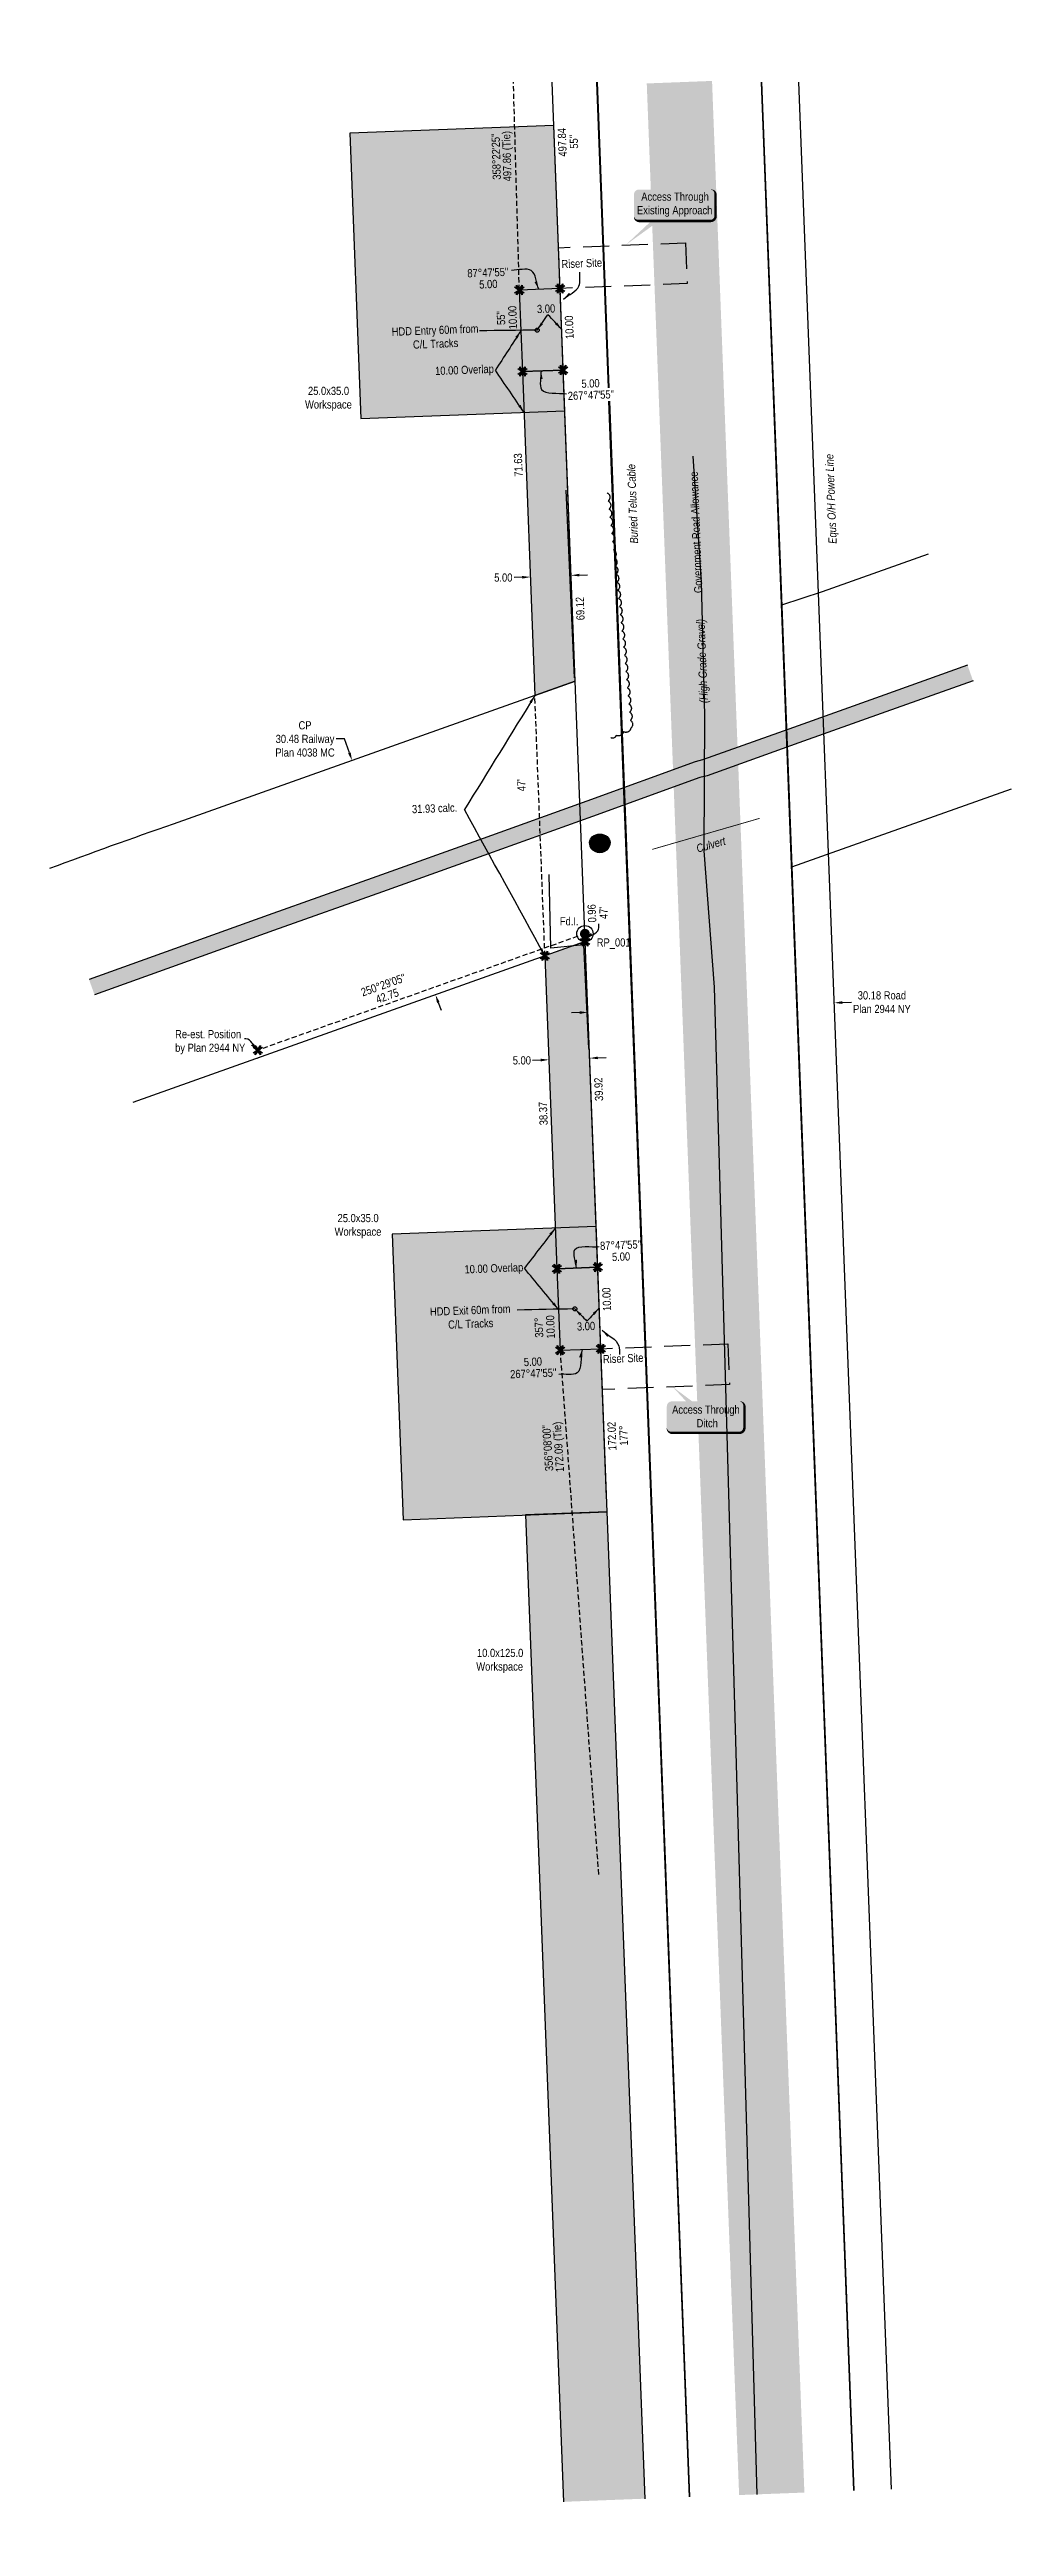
# Model space of a CAD drawing. Extents: x 686694 to 690642, y 5839475 to 5844317.
# Drawn here: x 688378 to 689556, y 5839475 to 5842510 of the extents above; entities that cross this region are included whole.
import ezdxf
from ezdxf.enums import TextEntityAlignment as Align

# ---------------------------------------------------------------- set-up
doc = ezdxf.new("R2010")
doc.units = 0
doc.header["$LTSCALE"] = 5
for name, pattern in [('0', [1, 1, 0]), ('DASHED', [19.05, 12.7, -6.35]), ('DASHED2', [9.525, 6.35, -3.175]), ('foc-TIELINE', [1.875, 1.25, -0.625]), ('foc-TRAV', [1.875, 1.25, -0.625])]:
    doc.linetypes.add(name, pattern=pattern)
for name, color, linetype in [('35', 37, 'Continuous'), ('AS-FENCE', 48, 'foc-FENCE'), ('AS-POWER', 104, 'foc-POWER'), ('AS-POWER-T', 104, 'Continuous'), ('AS-RAILWAY', 13, 'TRACKS'), ('AS-ROADS', 254, 'Continuous'), ('AS-TELEPHONE', 224, 'foc-TEL'), ('AS-TELUS', 224, 'foc-TEL'), ('DETAIL-T', 7, 'Continuous'), ('L-BD', 7, 'Continuous'), ('L-BD1', 253, 'Continuous'), ('L-MON', 1, 'Continuous'), ('L-MON-T', 1, 'Continuous'), ('L-ROAD-T', 7, 'Continuous'), ('L-SEC', 7, 'Continuous'), ('L-TIE', 7, 'foc-TIELINE'), ('L-TITLEDB', 4, 'Continuous'), ('L-TITLEDB-T', 4, 'Continuous'), ('P-CROSSINGS', 250, 'Continuous'), ('P-IOP2', 10, 'Continuous'), ('P-PROPOSED', 10, 'Continuous'), ('P-PROPOSED-H', 21, 'Continuous'), ('P-TEMP-H', 41, 'Continuous'), ('P-TEMP_WORKSPACE', 46, 'Continuous'), ('P-TEMP_WORKSPACE 2', 46, 'Continuous'), ('P-TRAV', 4, 'foc-TRAV'), ('P-TXT', 4, 'Continuous'), ('T-BUSH', 110, '0')]:
    doc.layers.add(name, color=color, linetype=linetype)
for name, color, linetype, lineweight in [('AS-GENERAL', 48, 'Continuous', 18), ('P-TEMP-T', 46, 'Continuous', 18), ('T-TEXT', 48, 'Continuous', 18)]:
    doc.layers.add(name, color=color, linetype=linetype, lineweight=lineweight)
doc.styles.add('175L', font='ARIALN.TTF', dxfattribs={"height": 20})
doc.styles.add('80', font='ARIALN.TTF', dxfattribs={"height": 10})
doc.styles.add('80CG', font='ARIALN.TTF', dxfattribs={"height": 10})
doc.styles.add('80L', font='ARIALN.TTF', dxfattribs={"height": 10})
doc.styles.add('80LS', font='ARIALNI.TTF', dxfattribs={"height": 10})
doc.styles.add('Crossing', font='ARIALN.TTF', dxfattribs={"height": 10})
doc.styles.add('foc-LtypeFont', font='ARIALN.TTF', dxfattribs={"height": 7.35})
doc.linetypes.add('foc-FENCE', pattern='A,10,-1,["X",foc-LtypeFont,S=0.2,R=0,X=-0.625,Y=-0.75],-1.24', length=12.24)
doc.linetypes.add('foc-POWER', pattern='A,6,-1,["P",foc-LtypeFont,S=0.2,R=0,X=-0.625,Y=-0.75],-1.24,4', length=12.24)
doc.linetypes.add('foc-TEL', pattern='A,2,-1,["T",foc-LtypeFont,S=0.2,R=0,X=-0.425,Y=-0.75],-1.24,8', length=12.24)
doc.linetypes.add('foc-TEL-NOLINE', pattern='A,0,-2,["T",foc-LtypeFont,S=0.2,R=0,X=-0.425,Y=-0.75],-10.24', length=12.24)
doc.linetypes.add('TRACKS', pattern='A,3.81,[130,ltypeshp1.shx,S=6.35,R=0,X=0,Y=0],3.81', length=7.62)
doc.dimstyles.new('Compass 5 000', dxfattribs={"dimscale": 5, "dimtxt": 9, "dimasz": 2, "dimexe": 0.2, "dimexo": 0.0625, "dimgap": 0.5, "dimtad": 0, "dimtih": 1, "dimtoh": 1, "dimzin": 0, "dimdsep": 46, "dimtxsty": '80CG', "dimcen": 0.1, "dimse1": 1, "dimse2": 1, "dimclrd": 256, "dimclrt": 256, "dimaunit": 1, "dimadec": 4, "dimazin": 0, "dimtfac": 0.06, "dimtofl": 0, "dimtmove": 0, "dimatfit": 1, "dimfxl": 0.2, "dimtolj": 1, "dimtzin": 0, "dimlwd": -1, "dimarcsym": 0})

msp = doc.modelspace()

# ---------------------------------------------------------------- texts
at = {"layer": '35', "color": 3, "style": '80'}
msp.add_attdef('RP_001', (689047.827, 5841411.028), 'RP', height=9.9989, dxfattribs=at)
at = {"layer": 'AS-POWER-T', "insert": (689331.69, 5841903.902), "char_height": 9.99893, "attachment_point": 1, "rotation": 92.191944, "style": '175L'}
msp.add_mtext_dynamic_manual_height_columns('\\pi0.32623;{\\fArial Narrow|b0|i1|c0|p34;Equs O/H Power Line}', width=109.95862, gutter_width=99.989, heights=[0], dxfattribs=at)
at = {"layer": 'AS-TELUS', "insert": (689088.583, 5841904.275), "char_height": 9.99893, "attachment_point": 1, "rotation": 92.226438, "style": '175L'}
msp.add_mtext_dynamic_manual_height_columns('\\pi0.29894;{\\fArial Narrow|b0|i1|c0|p34;Buried Telus Cable}', width=97.22465, gutter_width=99.989, heights=[0], dxfattribs=at)
at = {"layer": 'L-BD', "style": '80L'}
for s, height, rotation, p in [("358°22'25''", 9.99893, 91.6268, (688924.646, 5842378.852)), ('497.86 (Tie)', 9.99893, 91.6268, (688938.889, 5842379.257)), ("47'", 9.9989, 92.2013, (689056.101, 5841452.173)), ("250°29'05''", 9.99893, 19.6036, (688786.444, 5841363.98)), ('42.75', 9.9989, 19.6036, (688791.224, 5841350.557)), ('39.92', 9.9989, 92.2013, (689050.147, 5841236.105))]:
    msp.add_text(s, height=height, rotation=rotation, dxfattribs=at).set_placement(p, align=Align.MIDDLE)
at = {"layer": 'L-BD', "char_height": 9.99893, "attachment_point": 1, "style": '80L'}
for s, insert, width, rotation, line_spacing_factor in [('\\pi0.25461;69.12 ', (689023.009, 5841810.26), 28.15974, 92.2013, 0.855), ("\\pi2.71001;356°08'00''\\P\\pi0.66384;172.09 (Tie)", (688984.879, 5840765.309), 61.16439, 93.828466, 0.785681)]:
    msp.add_mtext(s, dxfattribs=dict(at, insert=insert, width=width, rotation=rotation, line_spacing_factor=line_spacing_factor))
at = {"layer": 'L-BD1', "style": '80L'}
for s, height, rotation, p in [("87°47'55''", 9.9989, 2.2013, (688914.511, 5842236.71)), ('5.00', 9.9989, 2.2013, (688915.058, 5842222.472)), ("55''", 9.9989, 92.1566, (688930.591, 5842181.013)), ('10.00', 9.9989, 92.1566, (688944.83, 5842181.549)), ("267°47'55''", 9.99893, 2.2013, (689040.724, 5842086.617)), ('5.00', 9.9989, 2.2013, (689040.177, 5842100.855)), ('71.63', 9.9989, 92.2014, (688951.703, 5842000.938)), ("47'", 9.9989, 92.2003, (688955.517, 5841608.596)), ('38.37', 9.9989, 92.2013, (688982.244, 5841206.425)), ("87°47'55''", 9.9989, 2.2013, (689077.02, 5841045.31)), ('5.00', 9.9989, 2.2013, (689077.567, 5841031.072)), ('5.00', 9.9989, 2.2013, (688969.603, 5840902.343)), ("267°47'55''", 9.99893, 2.2013, (688970.151, 5840888.105))]:
    msp.add_text(s, height=height, rotation=rotation, dxfattribs=at).set_placement(p, align=Align.MIDDLE)
at = {"layer": 'L-BD1', "insert": (688972.525, 5840929.255), "char_height": 9.99893, "width": 28.20066, "attachment_point": 1, "rotation": 92.2013, "line_spacing_factor": 0.852122, "style": '80L'}
msp.add_mtext('\\pi2.44401;357° \\P\\pi0.66384;10.00', dxfattribs=at)
at = {"layer": 'L-ROAD-T', "style": '80L'}
msp.add_text('Government Road Allowance', height=9.99893, rotation=92.215187, dxfattribs=at).set_placement((689169.433, 5841918.456), align=Align.MIDDLE_CENTER)
at = {"layer": 'P-TEMP-T', "char_height": 9.99893, "attachment_point": 1, "style": '80L'}
for insert in [(688690.495, 5842096.748), (688726.715, 5841083.387)]:
    msp.add_mtext_dynamic_manual_height_columns('\\pi3.72968;25.0x35.0\\P\\pi0.12843;Workspace', width=56.89473, gutter_width=49.995, heights=[0], dxfattribs=dict(at, insert=insert))
at = {"layer": 'P-TEMP_WORKSPACE 2', "insert": (688900.165, 5840550.628), "char_height": 9.99893, "attachment_point": 1, "style": '80L'}
msp.add_mtext_dynamic_manual_height_columns('\\pi0.99805;10.0x125.0\\P\\pi0.12843;Workspace', width=56.89473, gutter_width=49.995, heights=[0], dxfattribs=at)
at = {"layer": 'P-TXT', "style": '80L'}
for s, p in [('10.00 Overlap', (688885.859, 5842116.229)), ('31.93 calc.', (688849.251, 5841580.508)), ('10.00 Overlap', (688921.843, 5841015.588))]:
    msp.add_text(s, height=9.99893, rotation=2.2014, dxfattribs=at).set_placement(p, align=Align.MIDDLE)
at = {"layer": 'P-TXT', "attachment_point": 2, "rotation": 2.2014, "style": '80L'}
for s, insert, char_height, width in [('Riser Site', (689029.282, 5842252.971), 9.9989, 49.24889), ('HDD Entry 60m from\\PC/L Tracks', (688849.644, 5842171.116), 9.99893, 105.64803), ('HDD Exit 60m from\\PC/L Tracks', (688892.665, 5840970.475), 9.99893, 107.56461), ('Riser Site', (689079.977, 5840911.431), 9.9989, 49.24889)]:
    msp.add_mtext(s, dxfattribs=dict(at, insert=insert, char_height=char_height, width=width))
at = {"layer": 'T-TEXT', "style": '80LS'}
msp.add_text('(High Grade Gravel)', height=9.99893, rotation=92.215187, dxfattribs=at).set_placement((689176.867, 5841760.724), align=Align.MIDDLE_CENTER)
at = {"layer": 'T-TEXT', "insert": (689168.237, 5841535.464), "char_height": 9.99893, "attachment_point": 1, "rotation": 16.132176, "style": '80L'}
msp.add_mtext_dynamic_manual_height_columns('\\pi0.56836;{\\fArial Narrow|b0|i1|c0|p34;Culvert}', width=36.82184, gutter_width=99.989, heights=[0], dxfattribs=at)

# ---------------------------------------------------------------- blocks, each defined once
blk = doc.blocks.new('*D497')
at = {"layer": 'L-TITLEDB-T', "transparency": 16777216}
for p, q in [((689348.6, 5841342.4), (689359.6, 5841342.8)), ((689027, 5841330), (689017, 5841329.6))]:
    blk.add_line(p, q, dxfattribs=at)
for points in [[(689348.5, 5841344.1), (689348.6, 5841340.7), (689338.6, 5841342)], [(689027, 5841331.7), (689027.1, 5841328.4), (689037, 5841330.4)]]:
    blk.add_solid(points, dxfattribs=at)
at = {"layer": 'L-TITLEDB-T', "transparency": 16777216, "insert": (689397, 5841342.8), "char_height": 10, "attachment_point": 5, "style": '80CG'}
blk.add_mtext('\\A1;30.18 Road\\PPlan 2944 NY', dxfattribs=at)
blk = doc.blocks.new('xing2')
h = blk.add_hatch(color=50)
h.dxf.hatch_style = 1
edge = h.paths.add_edge_path()
edge.add_ellipse((0, 0), major_axis=(-12.5, 0), ratio=0.816297, start_angle=0, end_angle=360)
h = blk.add_hatch(color=250)
h.dxf.hatch_style = 1
edge = h.paths.add_edge_path()
edge.add_ellipse((0, -2), major_axis=(-12.5, 0), ratio=0.816297, start_angle=0, end_angle=180)
edge.add_line((12.5, -2), (12.5, 0))
edge.add_ellipse((0, 0), major_axis=(-12.5, 0), ratio=0.816297, start_angle=0, end_angle=180, ccw=False)
edge.add_line((-12.5, 0), (-12.5, -2))
at = {"color": 250}
blk.add_ellipse((0, 0), major_axis=(-12.5, 0), ratio=0.816297, dxfattribs=at)
blk.add_ellipse((0, -2), major_axis=(-12.5, 0), ratio=0.816297, start_param=0, end_param=3.141593, dxfattribs=at)
at = {"color": 250, "style": 'Crossing'}
blk.add_attdef('CROSSING', text='', height=9, dxfattribs=at).set_placement((0.1, 0), align=Align.MIDDLE_CENTER)
at = {"color": 250, "style": 'Crossing', "flags": 1}
for tag, p in [('DESCRIPTION', (0.1, -25.8)), ('OWNER', (0.1, -12.5)), ('LOCATION', (0.1, -39.3)), ('DWG_REF', (0.1, -52.8))]:
    blk.add_attdef(tag, text='', height=9, dxfattribs=at).set_placement(p, align=Align.MIDDLE_CENTER)
blk = doc.blocks.new('TEMP')
h = blk.add_hatch(color=255)
h.dxf.hatch_style = 1
h.paths.add_polyline_path([(0, 0.25), (-0.67, 1.15), (-0.67, 0.67), (-1.15, 0.67), (-0.25, 0), (-1.15, -0.67), (-0.67, -0.67), (-0.67, -1.15), (0, -0.25), (0.67, -1.15), (0.67, -0.67), (1.15, -0.67), (0.25, 0), (1.15, 0.67), (0.67, 0.67), (0.67, 1.15)])
h.paths.add_polyline_path([(0.57, 0.85), (0.57, 0.57), (0.85, 0.57), (0.08, 0), (0.85, -0.57), (0.57, -0.57), (0.57, -0.85), (0, -0.08), (-0.57, -0.85), (-0.57, -0.57), (-0.85, -0.57), (-0.08, 0), (-0.85, 0.57), (-0.57, 0.57), (-0.57, 0.85), (0, 0.08)], flags=16)
h = blk.add_hatch(color=1)
h.dxf.hatch_style = 1
h.paths.add_polyline_path([(0, 0.08), (-0.57, 0.85), (-0.57, 0.57), (-0.85, 0.57), (-0.08, 0), (-0.85, -0.57), (-0.57, -0.57), (-0.57, -0.85), (0, -0.08), (0.57, -0.85), (0.57, -0.57), (0.85, -0.57), (0.08, 0), (0.85, 0.57), (0.57, 0.57), (0.57, 0.85)])
at = {"color": 1}
for p, q in [((-0.08, 0), (0.08, 0)), ((0, 0.08), (0, -0.08))]:
    blk.add_line(p, q, dxfattribs=at)
at = {"color": 255, "flags": 128}
blk.add_lwpolyline([(-0.25, 0), (-1.15, 0.67), (-0.67, 0.67), (-0.67, 1.15), (0, 0.25), (0.67, 1.15), (0.67, 0.67), (1.15, 0.67), (0.25, 0), (1.15, -0.67), (0.67, -0.67), (0.67, -1.15), (0, -0.25), (-0.67, -1.15), (-0.67, -0.67), (-1.15, -0.67)], close=True, dxfattribs=at)
at = {"color": 1, "flags": 128}
blk.add_lwpolyline([(-0.08, 0), (-0.85, 0.57), (-0.57, 0.57), (-0.57, 0.85), (0, 0.08), (0.57, 0.85), (0.57, 0.57), (0.85, 0.57), (0.08, 0), (0.85, -0.57), (0.57, -0.57), (0.57, -0.85), (0, -0.08), (-0.57, -0.85), (-0.57, -0.57), (-0.85, -0.57)], close=True, dxfattribs=at)
blk = doc.blocks.new('fdia')
at = {"color": 255, "const_width": 1}
blk.add_lwpolyline([(-0.5, 0, 1), (0.5, 0, 1)], format="xyb", close=True, dxfattribs=at)
blk = doc.blocks.new('Fdiaa')
blk.add_blockref('fdia', (0, 0))
blk = doc.blocks.new('fdib')
at = {"color": 1, "const_width": 1.6}
blk.add_lwpolyline([(-0.4, 0, 1), (0.4, 0, 1)], format="xyb", close=True, dxfattribs=at)
at = {"color": 1}
blk.add_circle((0, 0), 0.8, dxfattribs=at)
blk = doc.blocks.new('Fdibb')
blk.add_blockref('fdib', (0, 0))
blk = doc.blocks.new('fdicc')
for name in ['Fdibb', 'Fdiaa']:
    blk.add_blockref(name, (0, 0))
blk = doc.blocks.new('FDI')
blk.add_blockref('fdicc', (0, 0))
blk = doc.blocks.new('*D513')
at = {"layer": 'P-TXT', "transparency": 16777216}
for p, q in [((688979.2, 5841271.9), (688969.2, 5841271.5)), ((689049.2, 5841274.6), (689059.2, 5841275))]:
    blk.add_line(p, q, dxfattribs=at)
for points in [[(688979.2, 5841273.6), (688979.3, 5841270.3), (688989.2, 5841272.3)], [(689049.1, 5841276.3), (689049.2, 5841273), (689039.2, 5841274.2)]]:
    blk.add_solid(points, dxfattribs=at)
at = {"layer": 'P-TXT', "transparency": 16777216, "insert": (688956.1, 5841271.5), "char_height": 10, "attachment_point": 5, "style": '80CG'}
blk.add_mtext('\\A1;5.00', dxfattribs=at)
blk = doc.blocks.new('*D514')
at = {"layer": 'P-TXT', "transparency": 16777216}
for p, q in [((688956.5, 5841863.4), (688946.5, 5841863)), ((689026.4, 5841866), (689036.4, 5841866.4))]:
    blk.add_line(p, q, dxfattribs=at)
for points in [[(688956.4, 5841865), (688956.6, 5841861.7), (688966.5, 5841863.7)], [(689026.4, 5841867.7), (689026.5, 5841864.4), (689016.4, 5841865.7)]]:
    blk.add_solid(points, dxfattribs=at)
at = {"layer": 'P-TXT', "transparency": 16777216, "insert": (688933.4, 5841863), "char_height": 10, "attachment_point": 5, "style": '80CG'}
blk.add_mtext('\\A1;5.00', dxfattribs=at)
blk = doc.blocks.new('*D515')
at = {"layer": 'L-TITLEDB-T', "transparency": 16777216}
for p, q in [((688738.8, 5841665.3), (688728.8, 5841665.3)), ((688744.9, 5841648.3), (688738.8, 5841665.3)), ((688853.8, 5841342.4), (688857.2, 5841333))]:
    blk.add_line(p, q, dxfattribs=at)
for points in [[(688746.5, 5841648.8), (688743.3, 5841647.7), (688748.2, 5841638.8)], [(688855.4, 5841343), (688852.2, 5841341.9), (688850.4, 5841351.9)]]:
    blk.add_solid(points, dxfattribs=at)
at = {"layer": 'L-TITLEDB-T', "transparency": 16777216, "insert": (688690.6, 5841665.3), "char_height": 10, "attachment_point": 5, "style": '80CG'}
blk.add_mtext('\\A1;CP\\P30.48 Railway\\PPlan 4038 MC', dxfattribs=at)
blk = doc.blocks.new('*U590')
h = blk.add_hatch(color=254)
edge = h.paths.add_edge_path()
edge.add_line((-44, -20), (44, -20))
edge.add_arc((44, -14), 6, 270, 360)
edge.add_line((50, -14), (50, 12.5))
edge.add_arc((44, 12.5), 6, 0, 90)
edge.add_line((44, 18.5), (-44, 18.5))
edge.add_arc((-44, 12.5), 6, 90, 180)
edge.add_line((-50, 12.5), (-50, -14))
edge.add_arc((-44, -14), 6, 180, 270)
at = {"color": 1, "flags": 128}
blk.add_lwpolyline([(-60.3, -49.6, 0, 10, 0), (0, 0, 5, 5, 0)], format="xyseb", dxfattribs=at)
blk.add_lwpolyline([(-44, -20, 3, 3, 0), (44, -20, 3, 3, 0.414214), (50, -14, 3, 3, 0), (50, 12.5, 3, 0, 0.414214), (44, 18.5, 0, 0, 0), (-44, 18.5, 0, 0, 0.414214), (-50, 12.5, 0, 0, 0), (-50, -14, 0, 3, 0.414214)], format="xyseb", close=True, dxfattribs=at)
at = {"color": 1, "style": '80'}
blk.add_attdef('ENTER_TEXT_001', (-36, -5), '', height=10, dxfattribs=at)
blk = doc.blocks.new('*U588')
h = blk.add_hatch(color=254)
edge = h.paths.add_edge_path()
edge.add_line((-41.5, -20), (41.5, -20))
edge.add_arc((41.5, -14), 6, 270, 360)
edge.add_line((47.5, -14), (47.5, 12.5))
edge.add_arc((41.5, 12.5), 6, 0, 90)
edge.add_line((41.5, 18.5), (-41.5, 18.5))
edge.add_arc((-41.5, 12.5), 6, 90, 180)
edge.add_line((-47.5, 12.5), (-47.5, -14))
edge.add_arc((-41.5, -14), 6, 180, 270)
at = {"color": 1, "flags": 128}
blk.add_lwpolyline([(-40.4, 36.4, 0, 10, 0), (0, 0, 5, 5, 0)], format="xyseb", dxfattribs=at)
blk.add_lwpolyline([(-41.5, -20, 3, 3, 0), (41.5, -20, 3, 3, 0.414214), (47.5, -14, 3, 3, 0), (47.5, 12.5, 3, 0, 0.414214), (41.5, 18.5, 0, 0, 0), (-41.5, 18.5, 0, 0, 0.414214), (-47.5, 12.5, 0, 0, 0), (-47.5, -14, 0, 3, 0.414214)], format="xyseb", close=True, dxfattribs=at)
at = {"color": 1, "style": '80'}
blk.add_attdef('ENTER_TEXT_001', (-36, -5), '', height=10, dxfattribs=at)

# ---------------------------------------------------------------- dimensions: what is measured, and where the dimension line sits
at = {"layer": 'L-TITLEDB-T'}
dim = msp.add_linear_dim(base=(688748.244, 5841638.848), p1=(688820.154, 5841341.07), p2=(688717.954, 5841628.061), angle=109.6013, text='CP\\P30.48 Railway\\PPlan 4038 MC', dimstyle='Compass 5 000', dxfattribs=at)
dim.commit()
dim.dimension.update_dxf_attribs({"geometry": '*D515', "text_midpoint": (688690.615, 5841665.339), "dimtype": 161})
at = {"layer": 'L-TITLEDB-T', "color": 6}
dim = msp.add_linear_dim(base=(689037.016, 5841330.412), p1=(689340.47, 5841292.342), p2=(689038.925, 5841280.751), angle=182.201335, text='30.18 Road\\PPlan 2944 NY', dimstyle='Compass 5 000', dxfattribs=at)
dim.commit()
dim.dimension.update_dxf_attribs({"geometry": '*D497', "text_midpoint": (689396.976, 5841342.813), "dimtype": 161})
at = {"layer": 'P-TXT'}
for base, p1, p2, picture, middle in [((689016.441, 5841865.664), (688970.227, 5841766.343), (689020.185, 5841768.263), '*D514', (688933.36, 5841862.975)), ((689039.175, 5841274.238), (688984.928, 5841383.906), (689034.886, 5841385.826), '*D513', (688956.094, 5841271.549))]:
    dim = msp.add_linear_dim(base=base, p1=p1, p2=p2, angle=2.201335, text='5.00', dimstyle='Compass 5 000', dxfattribs=at)
    dim.commit()
    dim.dimension.update_dxf_attribs({"geometry": picture, "text_midpoint": middle, "dimtype": 161})

# ---------------------------------------------------------------- hatches: boundary and pattern name
at = {"layer": 'P-PROPOSED-H'}
h = msp.add_hatch(color=256, dxfattribs=at)
h.dxf.hatch_style = 1
h.paths.add_polyline_path([(688952.97, 5842215.287), (688956.811, 5842115.372), (689006.768, 5842117.292), (689002.928, 5842217.208)])
h = msp.add_hatch(color=256, dxfattribs=at)
h.dxf.hatch_style = 1
h.paths.add_polyline_path([(689021.42, 5841736.128), (689019.5, 5841786.086), (689006.768, 5842117.292), (688956.811, 5842115.372), (688972.061, 5841718.634)])
h = msp.add_hatch(color=256, dxfattribs=at)
h.dxf.hatch_style = 1
h.paths.add_polyline_path([(689033.683, 5841417.11), (688984.323, 5841399.638), (688999.058, 5841016.301), (689049.016, 5841018.222)])
h = msp.add_hatch(color=256, dxfattribs=at)
h.dxf.hatch_style = 1
h.paths.add_polyline_path([(688999.058, 5841016.301), (689002.899, 5840916.386), (689052.857, 5840918.306), (689049.016, 5841018.222)])
at = {"layer": 'P-TEMP-H'}
h = msp.add_hatch(color=256, dxfattribs=at)
h.dxf.hatch_style = 1
h.paths.add_polyline_path([(688995.246, 5842417.039), (688745.457, 5842407.437), (688758.9, 5842057.732), (689008.689, 5842067.335)])
h = msp.add_hatch(color=256, dxfattribs=at)
h.dxf.hatch_style = 1
h.paths.add_polyline_path([(689047.097, 5841068.143), (688797.309, 5841058.541), (688810.751, 5840708.837), (689060.54, 5840718.439)])
h = msp.add_hatch(color=256, dxfattribs=at)
h.dxf.hatch_style = 1
h.paths.add_polyline_path([(689007.095, 5839505.657), (689107.01, 5839509.498), (689060.54, 5840718.439), (688960.624, 5840714.598)])

# ---------------------------------------------------------------- linework, layer by layer
at = {"linetype": 'DASHED2', "flags": 128}
for points in [[(689156.542, 5842273.118), (689158.454, 5842223.16), (689002.928, 5842217.208), (689001.007, 5842267.166)], [(689208.392, 5840924.259), (689210.304, 5840874.301), (689054.777, 5840868.349), (689052.857, 5840918.306)]]:
    msp.add_lwpolyline(points, close=True, dxfattribs=at)
at = {"layer": 'AS-FENCE', "flags": 128}
for points in [[(689020.385, 5841740.072), (689010.475, 5841970.162)], [(689037.925, 5841286.272), (689032.085, 5841412.942), (688991.475, 5841409.182), (688989.515, 5841499.382)]]:
    msp.add_lwpolyline(points, dxfattribs=at)
at = {"layer": 'AS-GENERAL', "const_width": 1, "flags": 128}
msp.add_lwpolyline([(689115.735, 5841530.002), (689247.285, 5841568.052)], dxfattribs=at)
at = {"layer": 'AS-POWER', "flags": 128}
msp.add_lwpolyline([(689408.556, 5839521.089), (689295.205, 5842469.902)], dxfattribs=at)
at = {"layer": 'AS-RAILWAY', "linetype": 'DASHED', "const_width": 19.998, "flags": 128}
msp.add_lwpolyline([(689505.224, 5841746.13), (689398.375, 5841708.082), (689291.995, 5841669.932), (689180.025, 5841629.922), (689171.235, 5841627.862), (689039.185, 5841579.842), (688911.975, 5841534.092), (688781.975, 5841487.292), (688648.705, 5841439.862), (688429.49, 5841361.199)], dxfattribs=at)
at = {"layer": 'AS-RAILWAY', "flags": 128}
for points in [[(689501.88, 5841755.553), (689395.01, 5841717.497), (689288.625, 5841679.345), (689177.192, 5841639.528), (689168.375, 5841637.461), (689035.784, 5841589.244), (688908.591, 5841543.5), (688778.605, 5841496.706), (688645.34, 5841449.277), (688426.135, 5841370.619)], [(689508.568, 5841736.707), (689401.739, 5841698.666), (689295.364, 5841660.518), (689182.857, 5841620.315), (689174.094, 5841618.262), (689042.585, 5841570.439), (688915.358, 5841524.683), (688785.344, 5841477.877), (688652.069, 5841430.446), (688432.844, 5841351.78)]]:
    msp.add_lwpolyline(points, dxfattribs=at)
at = {"layer": 'AS-ROADS', "const_width": 80, "flags": 128}
for points in [[(689149.027, 5842469.902), (689173.748, 5841824.004)], [(689173.748, 5841824.004), (689262.113, 5839515.46)]]:
    msp.add_lwpolyline(points, dxfattribs=at)
at = {"layer": 'AS-ROADS', "flags": 128}
msp.add_lwpolyline([(689244.318, 5839514.776), (689191.875, 5841361.312), (689179.255, 5841528.432), (689180.195, 5841694.312), (689176.185, 5841857.542), (689166.025, 5842011.612)], dxfattribs=at)
at = {"layer": 'AS-TELEPHONE', "linetype": 'foc-TEL-NOLINE', "flags": 128}
for points in [[(689062.182, 5842095.456), (689047.787, 5842469.902)], [(689161.515, 5839511.593), (689062.808, 5842079.191)]]:
    msp.add_lwpolyline(points, dxfattribs=at)
at = {"layer": 'L-SEC', "flags": 128}
for points in [[(689048.33, 5842469.902), (689062.663, 5842095.448)], [(689362.568, 5839519.321), (689249.625, 5842469.902)], [(689063.284, 5842079.201), (689161.563, 5839511.595)]]:
    msp.add_lwpolyline(points, dxfattribs=at)
at = {"layer": 'L-TIE'}
for p, q in [((688953.048, 5842215.29), (688945.817, 5842469.902)), ((689002.899, 5840916.386), (689049.982, 5840273.545))]:
    msp.add_line(p, q, dxfattribs=at)
at = {"layer": 'L-TITLEDB'}
for p, q in [((689021.42, 5841736.128), (688529.302, 5841560.88)), ((689033.683, 5841417.11), (688479.817, 5841219.873))]:
    msp.add_line(p, q, dxfattribs=at)
at = {"layer": 'L-TITLEDB', "flags": 128}
for points in [[(689059.85, 5840736.378), (688993.214, 5842469.902)], [(689062.659, 5842095.448), (689048.326, 5842469.902)], [(689249.701, 5842469.902), (689274.275, 5841827.852)], [(689408.556, 5839521.089), (689295.205, 5842469.902)], [(689161.565, 5839511.595), (689063.281, 5842079.201)], [(689453.632, 5841891.511), (689323.955, 5841845.492)], [(689323.955, 5841845.492), (689274.215, 5841829.4)], [(689274.275, 5841827.852), (689286.505, 5841508.642)], [(689336.175, 5841526.282), (689555.609, 5841604.154)], [(689286.51, 5841508.487), (689336.175, 5841526.282)], [(689286.505, 5841508.642), (689362.64, 5839519.324)]]:
    msp.add_lwpolyline(points, dxfattribs=at)
for points in [[(688529.302, 5841560.88, 0.00759844), (688377.779, 5841506.41, 0.00759844)], [(688635.848, 5841275.437, 0.00022608), (688631.524, 5841273.968, 0.00022608)]]:
    msp.add_lwpolyline(points, format="xyb", dxfattribs=at)
at = {"layer": 'P-IOP2', "flags": 128}
msp.add_lwpolyline([(688999.058, 5841016.301), (689002.899, 5840916.386), (689052.857, 5840918.306), (689049.016, 5841018.222)], close=True, dxfattribs=at)
at = {"layer": 'P-PROPOSED', "flags": 128}
for points in [[(688952.97, 5842215.287), (688956.811, 5842115.372), (689006.768, 5842117.292), (689002.928, 5842217.208)], [(689021.42, 5841736.128), (689019.5, 5841786.086), (689006.768, 5842117.292), (688956.811, 5842115.372), (688972.061, 5841718.634)], [(689033.683, 5841417.11), (688984.323, 5841399.638), (688999.058, 5841016.301), (689049.016, 5841018.222)]]:
    msp.add_lwpolyline(points, close=True, dxfattribs=at)
at = {"layer": 'P-TEMP_WORKSPACE'}
for points in [[(688995.246, 5842417.039), (688745.457, 5842407.437), (688758.9, 5842057.732), (689008.689, 5842067.335)], [(689047.097, 5841068.143), (688797.309, 5841058.541), (688810.751, 5840708.837), (689060.54, 5840718.439)]]:
    msp.add_lwpolyline(points, close=True, dxfattribs=at)
msp.add_lwpolyline([(689107.01, 5839509.498), (689060.54, 5840718.439), (688960.624, 5840714.598), (689007.095, 5839505.657)], dxfattribs=at)
at = {"layer": 'P-TRAV', "flags": 128}
msp.add_lwpolyline([(688984.323, 5841399.638), (688972.061, 5841718.634)], dxfattribs=at)
at = {"layer": 'T-BUSH', "flags": 128}
msp.add_lwpolyline([(689060.727, 5841966.766, -0.52056705), (689061.807, 5841956.825, -0.52056705), (689062.887, 5841946.885, -0.52056705), (689063.967, 5841936.944, -0.52056705), (689065.048, 5841927.004, -0.52056705), (689066.128, 5841917.064, -0.52056705), (689067.208, 5841907.123, -0.52056705), (689068.288, 5841897.183, -0.52056705), (689069.368, 5841887.242, -0.52056705), (689070.449, 5841877.302, -0.52056705), (689071.529, 5841867.361, -0.52056705), (689072.605, 5841857.421, -0.52056705), (689073.613, 5841847.473, -0.52056705), (689074.621, 5841837.525, -0.52056705), (689075.629, 5841827.577, -0.52056705), (689076.637, 5841817.629, -0.52056705), (689077.644, 5841807.681, -0.52056705), (689078.652, 5841797.733, -0.52056705), (689079.66, 5841787.785, -0.52056705), (689080.668, 5841777.837, -0.52056705), (689081.65, 5841767.886, -0.52056705), (689082.563, 5841757.929, -0.52056705), (689083.476, 5841747.972, -0.52056705), (689084.389, 5841738.015, -0.52056705), (689085.302, 5841728.058, -0.52056705), (689086.215, 5841718.1, -0.52056705), (689087.128, 5841708.143, -0.52056705), (689088.041, 5841698.186, -0.52056705), (689088.955, 5841688.229, -0.52056705), (689089.476, 5841678.493, -0.52056705), (689080.473, 5841674.144, -0.52056705), (689071.469, 5841669.794, -0.52056705), (689065.189, 5841666.76, -0.52056705)], format="xyb", dxfattribs=at)

# ---------------------------------------------------------------- block references
at = {"layer": 'DETAIL-T', "color": 3}
ref = msp.add_blockref('*U590', (689143.32, 5842319.899), dxfattribs=dict(at, xscale=0.99989291, yscale=0.99989291, zscale=0.99989291))
ref.add_attrib('ENTER_TEXT_001', 'Access Through', (689102.329, 5842324.702), dxfattribs={"layer": '0', "color": 1, "height": 9.99893, "style": '80'})
ref.add_attrib('ENTER_TEXT_002', 'Existing Approach', (689097.097, 5842308.037), dxfattribs={"layer": '0', "color": 1, "height": 9.99893, "style": '80'})
ref = msp.add_blockref('*U588', (689181.115, 5840835.275), dxfattribs=dict(at, xscale=0.99989291, yscale=0.99989291, zscale=0.99989291))
ref.add_attrib('ENTER_TEXT_001', 'Access Through', (689140.123, 5840838.69), dxfattribs={"layer": '0', "color": 1, "height": 9.99893, "style": '80'})
ref.add_attrib('ENTER_TEXT_002', ' Ditch', (689166.87, 5840822.025), dxfattribs={"layer": '0', "color": 1, "height": 9.9989, "style": '80'})
at = {"layer": 'L-MON', "color": 6, "xscale": 4.99946455, "yscale": 4.99946455, "zscale": 4.99946455}
for p in [(688953.048, 5842215.29), (689002.928, 5842217.208), (688956.811, 5842115.372), (689006.768, 5842117.292), (688984.323, 5841399.638), (688999.058, 5841016.301), (689049.016, 5841018.222), (689002.899, 5840916.386), (689052.857, 5840918.306)]:
    msp.add_blockref('TEMP', p, dxfattribs=at)
at = {"layer": 'P-CROSSINGS', "color": 6, "xscale": 0.99989291, "yscale": 0.99989291, "zscale": 0.99989291}
msp.add_blockref('xing2', (689051.553, 5841538.495), dxfattribs=at).add_auto_attribs({'CROSSING': 'X1'})

msp.set_redraw_order([(e.dxf.handle, doc.entitydb.next_handle()) for e in msp.query("TEXT MTEXT ATTDEF DIMENSION ARC_DIMENSION")])  # texts and dimensions are drawn at this point

# ---------------------------------------------------------------- leaders
at = {"layer": 'L-BD1', "color": 3, "path_type": 1}
for points in [[(688976.923, 5842216.208), (688967.653, 5842239.062), (688943.489, 5842239.402)], [(689029.836, 5840917.421), (689023.946, 5840888.82), (689001.29, 5840886.85)]]:
    msp.add_leader(points, dimstyle='Compass 5 000', override={"dimgap": 0.5, "dimtad": 0}, dxfattribs=at)
at = {"layer": 'L-BD1', "path_type": 1}
for points in [[(688979.588, 5842116.247), (688980.281, 5842093.471), (689010.736, 5842087.957)], [(689022.956, 5841017.148), (689021.051, 5841039.662), (689050.852, 5841043.578)]]:
    msp.add_leader(points, dimstyle='Compass 5 000', override={"dimgap": 0.5, "dimtad": 0}, dxfattribs=at)
at = {"layer": 'P-TXT', "path_type": 1}
for points, override in [([(689007.259, 5842204.265), (689025.876, 5842220.083), (689027.273, 5842237.296)], {"dimgap": 0.5, "dimtad": 0}), ([(688974.873, 5842166.098), (688988.106, 5842185.032)], {"dimgap": 0.5, "dimtad": 0}), ([(688974.873, 5842166.098), (688904.408, 5842165.33)], {"dimldrblk": 'Small'}), ([(688954.89, 5842165.33), (688923.646, 5842117.044)], {"dimgap": 0.5, "dimtad": 0}), ([(688958.785, 5842065.416), (688923.646, 5842117.044)], {"dimgap": 0.5, "dimtad": 0}), ([(688972.061, 5841718.634), (688885.9, 5841578.773)], {"dimgap": 0.5, "dimtad": 0}), ([(688984.323, 5841399.638), (688885.9, 5841578.773)], {"dimgap": 0.5, "dimtad": 0}), ([(688997.139, 5841066.223), (688959.175, 5841016.864)], {"dimgap": 0.5, "dimtad": 0}), ([(689000.98, 5840966.307), (688959.175, 5841016.864)], {"dimgap": 0.5, "dimtad": 0}), ([(689020.962, 5840967.112), (688950.522, 5840965.665)], {"dimldrblk": 'Small'}), ([(689020.962, 5840967.112), (689035.806, 5840952.139)], {"dimgap": 0.5, "dimtad": 0})]:
    msp.add_leader(points, dimstyle='Compass 5 000', override=override, dxfattribs=at)
msp.add_leader([(689054.497, 5840940.886), (689074.739, 5840921.756), (689075.843, 5840911.27)], dimstyle='Compass 5 000', dxfattribs=at)

# ---------------------------------------------------------------- next in the draw order: texts
at = {"layer": 'L-BD', "char_height": 9.99893, "attachment_point": 1, "rotation": 92.2013, "line_spacing_factor": 0.855, "style": '80L', "bg_fill": 3, "box_fill_scale": 1, "bg_fill_color": 256, "bg_fill_transparency": 0}
for s, insert, width in [("\\pi0.11479;497.84 \\P\\pi9.23046;55''", (689001.169, 5842378.41), 34.57106), ('\\pi0.66384;172.02 \\P\\pi5.99411;177°', (689062.116, 5840792.884), 34.53014)]:
    msp.add_mtext(s, dxfattribs=dict(at, insert=insert, width=width))
at = {"layer": 'L-BD1', "char_height": 9.9989, "attachment_point": 2, "style": '80L', "bg_fill": 3, "box_fill_scale": 1, "bg_fill_color": 256, "bg_fill_transparency": 0}
for insert, width, rotation in [((689009.165, 5842169.427), 29.59782, 92.2013), ((689054.975, 5840978.671), 29.5979, 92.2015)]:
    msp.add_mtext('10.00', dxfattribs=dict(at, insert=insert, width=width, rotation=rotation))
at = {"layer": 'L-MON-T', "insert": (689002.645, 5841446.982), "char_height": 9.9989, "attachment_point": 1, "style": '175L', "bg_fill": 3, "box_fill_scale": 1.15, "bg_fill_color": 256, "bg_fill_true_color": 256, "bg_fill_transparency": 0}
msp.add_mtext_dynamic_manual_height_columns('Fd.I.', width=22.0417, gutter_width=199.979, heights=[0], dxfattribs=at)
at = {"layer": 'L-MON-T', "insert": (688531.506, 5841308.692), "char_height": 9.99893, "attachment_point": 1, "style": '175L', "bg_fill": 2}
msp.add_mtext_dynamic_manual_height_columns('Re-est. Position\\Pby Plan 2944 NY', width=87.49854, gutter_width=99.989, heights=[0], dxfattribs=at)

# ---------------------------------------------------------------- next in the draw order: linework, layer by layer
at = {"layer": '35', "color": 3}
msp.add_circle((689033.315, 5841426.702), 9.999, dxfattribs=at)
at = {"layer": 'L-TIE'}
msp.add_line((689033.315, 5841426.684), (688632.781, 5841284.05), dxfattribs=at)

# ---------------------------------------------------------------- next in the draw order: block references
at = {"layer": 'L-MON'}
for name, p, xscale, yscale, zscale in [('FDI', (689033.315, 5841426.702), 4.999464549999993, 4.999464549999993, 4.999464549999993), ('TEMP', (688632.781, 5841284.05), 4.99946455, 4.99946455, 4.99946455)]:
    msp.add_blockref(name, p, dxfattribs=dict(at, xscale=xscale, yscale=yscale, zscale=zscale))
at = {"layer": 'L-MON', "color": 6, "xscale": 4.99946455, "yscale": 4.99946455, "zscale": 4.99946455}
msp.add_blockref('TEMP', (689033.683, 5841417.11), dxfattribs=at)

# ---------------------------------------------------------------- next in the draw order: texts
at = {"layer": 'L-BD', "style": '80L'}
msp.add_text('0.96', height=9.9989, rotation=92.2013, dxfattribs=at).set_placement((689041.863, 5841451.626), align=Align.MIDDLE)
at = {"layer": 'P-TXT', "style": '80L'}
for p in [(688985.788, 5842192.428), (689034.682, 5840945.908)]:
    msp.add_text('3.00', height=9.9989, rotation=2.2014, dxfattribs=at).set_placement(p, align=Align.MIDDLE)

# ---------------------------------------------------------------- next in the draw order: leaders
at = {"layer": 'L-BD', "path_type": 1}
msp.add_leader([(689033.559, 5841420.351), (689050.051, 5841432.481), (689050.313, 5841438.749)], dimstyle='Compass 5 000', override={"dimgap": 0.5, "dimtad": 0}, dxfattribs=at)
at = {"layer": 'L-MON-T', "path_type": 1}
msp.add_leader([(688632.781, 5841284.05), (688618.102, 5841297.893), (688616.379, 5841297.797)], dimstyle='Compass 5 000', override={"dimgap": 0.5, "dimtad": 0}, dxfattribs=at)
at = {"layer": 'P-TXT', "path_type": 1}
for points in [[(689004.848, 5842167.25), (688988.106, 5842185.032)], [(689050.936, 5840968.264), (689035.806, 5840952.139)]]:
    msp.add_leader(points, dimstyle='Compass 5 000', override={"dimgap": 0.5, "dimtad": 0}, dxfattribs=at)

doc.saveas('drawing.dxf')
